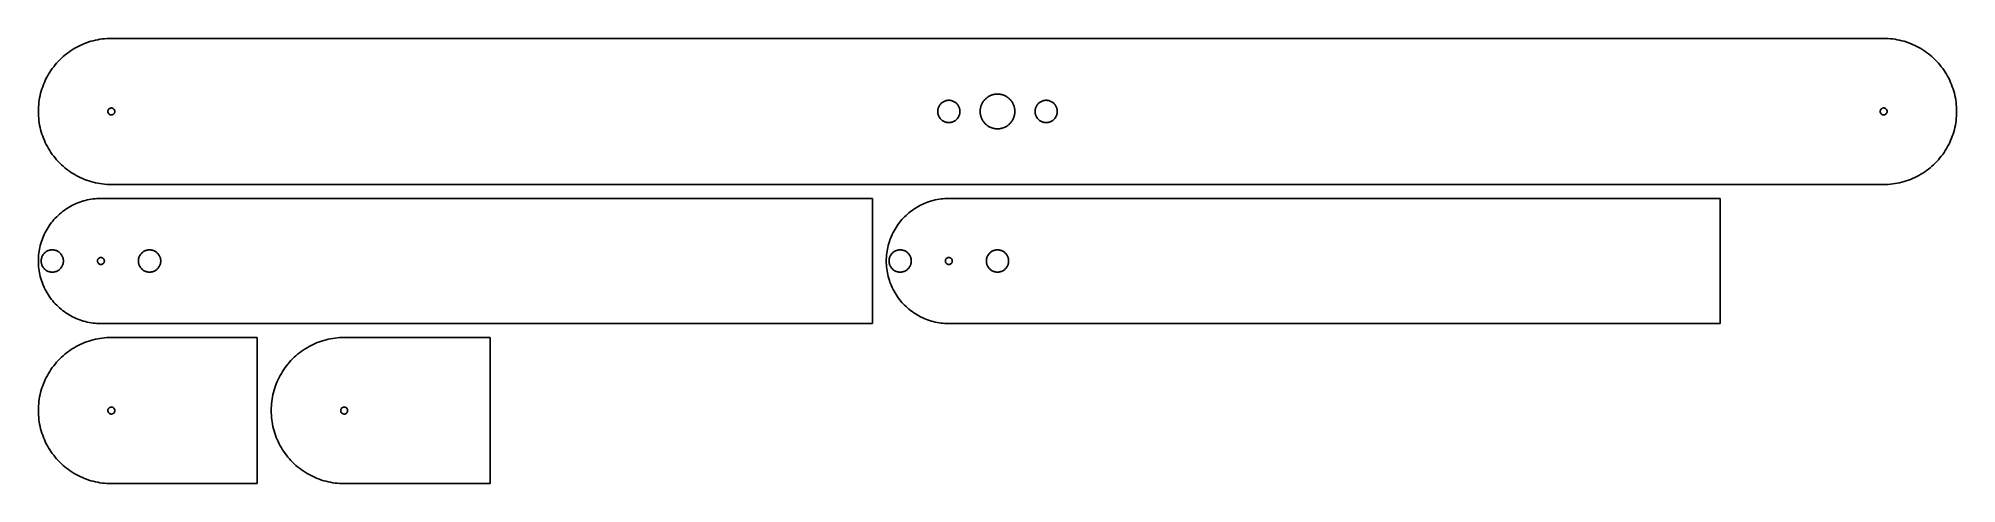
# Model space of a CAD drawing. Header units: metres. Extents: x 0 to 276, y 0 to 64.
import ezdxf

# ---------------------------------------------------------------- set-up
doc = ezdxf.new("R2010")
doc.units = ezdxf.units.M

msp = doc.modelspace()

# ---------------------------------------------------------------- linework, layer by layer
for p, q in [((7.25531, 63.4861), (6.94324, 63.3792)), ((7.57059, 63.5831), (7.25531, 63.4861)), ((7.88875, 63.6701), (7.57059, 63.5831)), ((8.20949, 63.7471), (7.88875, 63.6701)), ((8.53249, 63.814), (8.20949, 63.7471)), ((8.85744, 63.8707), (8.53249, 63.814)), ((9.18399, 63.9172), (8.85744, 63.8707)), ((9.51186, 63.9534), (9.18399, 63.9172)), ((9.8407, 63.9793), (9.51186, 63.9534)), ((10.1702, 63.9948), (9.8407, 63.9793)), ((10.5, 64), (10.1702, 63.9948)), ((265.5, 64), (10.5, 64)), ((265.83, 63.9948), (265.5, 64)), ((266.159, 63.9793), (265.83, 63.9948)), ((266.488, 63.9534), (266.159, 63.9793)), ((266.816, 63.9172), (266.488, 63.9534)), ((267.143, 63.8707), (266.816, 63.9172)), ((267.467, 63.814), (267.143, 63.8707)), ((267.79, 63.7471), (267.467, 63.814)), ((268.111, 63.6701), (267.79, 63.7471)), ((268.429, 63.5831), (268.111, 63.6701)), ((268.745, 63.4861), (268.429, 63.5831)), ((269.057, 63.3792), (268.745, 63.4861)), ((3.07538, 60.9246), (2.84583, 60.6877)), ((3.31224, 61.1542), (3.07538, 60.9246)), ((3.55621, 61.3762), (3.31224, 61.1542)), ((3.80704, 61.5904), (3.55621, 61.3762)), ((4.06447, 61.7966), (3.80704, 61.5904)), ((4.32825, 61.9947), (4.06447, 61.7966)), ((4.59811, 62.1843), (4.32825, 61.9947)), ((4.87381, 62.3654), (4.59811, 62.1843)), ((5.15506, 62.5378), (4.87381, 62.3654)), ((5.44157, 62.7012), (5.15506, 62.5378)), ((5.73309, 62.8556), (5.44157, 62.7012)), ((6.02931, 63.0007), (5.73309, 62.8556)), ((6.32994, 63.1364), (6.02931, 63.0007)), ((6.63469, 63.2626), (6.32994, 63.1364)), ((6.94324, 63.3792), (6.63469, 63.2626)), ((269.365, 63.2626), (269.057, 63.3792)), ((269.67, 63.1364), (269.365, 63.2626)), ((269.971, 63.0007), (269.67, 63.1364)), ((270.267, 62.8556), (269.971, 63.0007)), ((270.558, 62.7012), (270.267, 62.8556)), ((270.845, 62.5378), (270.558, 62.7012)), ((271.126, 62.3654), (270.845, 62.5378)), ((271.402, 62.1843), (271.126, 62.3654)), ((271.672, 61.9947), (271.402, 62.1843)), ((271.936, 61.7966), (271.672, 61.9947)), ((272.193, 61.5904), (271.936, 61.7966)), ((272.444, 61.3762), (272.193, 61.5904)), ((272.688, 61.1542), (272.444, 61.3762)), ((272.925, 60.9246), (272.688, 61.1542)), ((273.154, 60.6877), (272.925, 60.9246)), ((0.999313, 57.9707), (0.863571, 57.67)), ((1.14442, 58.2669), (0.999313, 57.9707)), ((1.29877, 58.5584), (1.14442, 58.2669)), ((1.4622, 58.8449), (1.29877, 58.5584)), ((1.63455, 59.1262), (1.4622, 58.8449)), ((1.81564, 59.4019), (1.63455, 59.1262)), ((2.00531, 59.6717), (1.81564, 59.4019)), ((2.20337, 59.9355), (2.00531, 59.6717)), ((2.40961, 60.1929), (2.20337, 59.9355)), ((2.62383, 60.4438), (2.40961, 60.1929)), ((2.84583, 60.6877), (2.62383, 60.4438)), ((273.376, 60.4438), (273.154, 60.6877)), ((273.59, 60.1929), (273.376, 60.4438)), ((273.797, 59.9355), (273.59, 60.1929)), ((273.995, 59.6717), (273.797, 59.9355)), ((274.184, 59.4019), (273.995, 59.6717)), ((274.365, 59.1262), (274.184, 59.4019)), ((274.538, 58.8449), (274.365, 59.1262)), ((274.701, 58.5584), (274.538, 58.8449)), ((274.856, 58.2669), (274.701, 58.5584)), ((275.001, 57.9707), (274.856, 58.2669)), ((275.136, 57.67), (275.001, 57.9707)), ((0.185974, 55.4675), (0.129257, 55.1425)), ((0.252869, 55.7905), (0.185974, 55.4675)), ((0.329865, 56.1112), (0.252869, 55.7905)), ((0.416916, 56.4294), (0.329865, 56.1112)), ((0.513901, 56.7447), (0.416916, 56.4294)), ((0.620743, 57.0567), (0.513901, 56.7447)), ((0.737335, 57.3653), (0.620743, 57.0567)), ((0.863571, 57.67), (0.737335, 57.3653)), ((136.125, 55.1533), (136.178, 55.2114)), ((136.178, 55.2114), (136.232, 55.2678)), ((136.232, 55.2678), (136.289, 55.3224)), ((136.289, 55.3224), (136.347, 55.3753)), ((136.347, 55.3753), (136.406, 55.4263)), ((136.406, 55.4263), (136.468, 55.4754)), ((136.468, 55.4754), (136.531, 55.5225)), ((136.531, 55.5225), (136.595, 55.5677)), ((136.595, 55.5677), (136.66, 55.6108)), ((136.66, 55.6108), (136.727, 55.6518)), ((136.727, 55.6518), (136.796, 55.6908)), ((136.796, 55.6908), (136.865, 55.7275)), ((136.865, 55.7275), (136.936, 55.7621)), ((136.936, 55.7621), (137.007, 55.7944)), ((137.007, 55.7944), (137.08, 55.8244)), ((137.08, 55.8244), (137.153, 55.8522)), ((137.153, 55.8522), (137.227, 55.8776)), ((137.227, 55.8776), (137.303, 55.9007)), ((137.303, 55.9007), (137.378, 55.9214)), ((137.378, 55.9214), (137.455, 55.9398)), ((137.455, 55.9398), (137.532, 55.9557)), ((137.532, 55.9557), (137.609, 55.9692)), ((137.609, 55.9692), (137.687, 55.9803)), ((137.687, 55.9803), (137.765, 55.9889)), ((137.765, 55.9889), (137.843, 55.9951)), ((137.843, 55.9951), (137.921, 55.9988)), ((137.921, 55.9988), (138, 56)), ((138, 56), (138.079, 55.9988)), ((138.079, 55.9988), (138.157, 55.9951)), ((138.157, 55.9951), (138.235, 55.9889)), ((138.235, 55.9889), (138.313, 55.9803)), ((138.313, 55.9803), (138.391, 55.9692)), ((138.391, 55.9692), (138.468, 55.9557)), ((138.468, 55.9557), (138.545, 55.9398)), ((138.545, 55.9398), (138.622, 55.9214)), ((138.622, 55.9214), (138.697, 55.9007)), ((138.697, 55.9007), (138.773, 55.8776)), ((138.773, 55.8776), (138.847, 55.8522)), ((138.847, 55.8522), (138.92, 55.8244)), ((138.92, 55.8244), (138.993, 55.7944)), ((138.993, 55.7944), (139.064, 55.7621)), ((139.064, 55.7621), (139.135, 55.7275)), ((139.135, 55.7275), (139.204, 55.6908)), ((139.204, 55.6908), (139.273, 55.6518)), ((139.273, 55.6518), (139.34, 55.6108)), ((139.34, 55.6108), (139.405, 55.5677)), ((139.405, 55.5677), (139.469, 55.5225)), ((139.469, 55.5225), (139.532, 55.4754)), ((139.532, 55.4754), (139.594, 55.4263)), ((139.594, 55.4263), (139.653, 55.3753)), ((139.653, 55.3753), (139.711, 55.3224)), ((139.711, 55.3224), (139.768, 55.2678)), ((139.768, 55.2678), (139.822, 55.2114)), ((139.822, 55.2114), (139.875, 55.1533)), ((275.263, 57.3653), (275.136, 57.67)), ((275.379, 57.0567), (275.263, 57.3653)), ((275.486, 56.7447), (275.379, 57.0567)), ((275.583, 56.4294), (275.486, 56.7447)), ((275.67, 56.1112), (275.583, 56.4294)), ((275.747, 55.7905), (275.67, 56.1112)), ((275.814, 55.4675), (275.747, 55.7905)), ((275.871, 55.1425), (275.814, 55.4675)), ((0.005173, 53.8298), (0, 53.5)), ((0, 53.5), (0.005173, 53.1702)), ((0.020706, 54.1593), (0.005173, 53.8298)), ((0.005173, 53.1702), (0.020706, 52.8407)), ((0.046585, 54.4881), (0.020706, 54.1593)), ((0.020706, 52.8407), (0.046585, 52.5119)), ((0.082794, 54.816), (0.046585, 54.4881)), ((0.046585, 52.5119), (0.082794, 52.184)), ((0.129257, 55.1425), (0.082794, 54.816)), ((10.001, 53.5314), (10.012, 53.6091)), ((10.0022, 53.4529), (10.001, 53.5314)), ((10.0157, 53.3756), (10.0022, 53.4529)), ((10.012, 53.6091), (10.0351, 53.6841)), ((10.0411, 53.3014), (10.0157, 53.3756)), ((10.0351, 53.6841), (10.0696, 53.7545)), ((10.0778, 53.2321), (10.0411, 53.3014)), ((10.0696, 53.7545), (10.1147, 53.8187)), ((10.1249, 53.1693), (10.0778, 53.2321)), ((10.1147, 53.8187), (10.1693, 53.875)), ((10.1813, 53.1147), (10.1249, 53.1693)), ((10.1693, 53.875), (10.2321, 53.9221)), ((10.2455, 53.0696), (10.1813, 53.1147)), ((10.2321, 53.9221), (10.3014, 53.9589)), ((10.3159, 53.0351), (10.2455, 53.0696)), ((10.3014, 53.9589), (10.3756, 53.9843)), ((10.3909, 53.012), (10.3159, 53.0351)), ((10.3756, 53.9843), (10.4529, 53.9978)), ((10.4686, 53.001), (10.3909, 53.012)), ((10.4529, 53.9978), (10.5314, 53.999)), ((10.547, 53.0022), (10.4686, 53.001)), ((10.5314, 53.999), (10.6091, 53.9879)), ((10.6243, 53.0157), (10.547, 53.0022)), ((10.6091, 53.9879), (10.6841, 53.9649)), ((10.6986, 53.0411), (10.6243, 53.0157)), ((10.6841, 53.9649), (10.7545, 53.9304)), ((10.7679, 53.0778), (10.6986, 53.0411)), ((10.7545, 53.9304), (10.8187, 53.8853)), ((10.8306, 53.1249), (10.7679, 53.0778)), ((10.8187, 53.8853), (10.875, 53.8306)), ((10.8853, 53.1813), (10.8306, 53.1249)), ((10.875, 53.8306), (10.9221, 53.7679)), ((10.9304, 53.2455), (10.8853, 53.1813)), ((10.9221, 53.7679), (10.9589, 53.6986)), ((10.9649, 53.3159), (10.9304, 53.2455)), ((10.9589, 53.6986), (10.9843, 53.6243)), ((10.9879, 53.3909), (10.9649, 53.3159)), ((10.9843, 53.6243), (10.9978, 53.547)), ((10.999, 53.4686), (10.9879, 53.3909)), ((10.9978, 53.547), (10.999, 53.4686)), ((129.4, 53.5), (129.403, 53.6005)), ((129.403, 53.3995), (129.4, 53.5)), ((129.403, 53.6005), (129.413, 53.7005)), ((129.413, 53.2995), (129.403, 53.3995)), ((129.413, 53.7005), (129.428, 53.7998)), ((129.428, 53.2002), (129.413, 53.2995)), ((129.428, 53.7998), (129.45, 53.8979)), ((129.45, 53.1021), (129.428, 53.2002)), ((129.45, 53.8979), (129.478, 53.9944)), ((129.478, 53.0056), (129.45, 53.1021)), ((129.478, 53.9944), (129.512, 54.089)), ((129.512, 52.911), (129.478, 53.0056)), ((129.512, 54.089), (129.552, 54.1812)), ((129.552, 52.8188), (129.512, 52.911)), ((129.552, 54.1812), (129.598, 54.2708)), ((129.598, 52.7292), (129.552, 52.8188)), ((129.598, 54.2708), (129.649, 54.3573)), ((129.649, 52.6427), (129.598, 52.7292)), ((129.649, 54.3573), (129.706, 54.4404)), ((129.706, 52.5596), (129.649, 52.6427)), ((129.706, 54.4404), (129.767, 54.5199)), ((129.767, 52.4801), (129.706, 52.5596)), ((129.767, 54.5199), (129.834, 54.5953)), ((129.834, 52.4047), (129.767, 52.4801)), ((129.834, 54.5953), (129.905, 54.6663)), ((129.905, 54.6663), (129.98, 54.7328)), ((129.98, 54.7328), (130.06, 54.7944)), ((130.06, 54.7944), (130.143, 54.8509)), ((130.143, 54.8509), (130.229, 54.9021)), ((130.229, 54.9021), (130.319, 54.9477)), ((130.319, 54.9477), (130.411, 54.9876)), ((130.411, 54.9876), (130.506, 55.0217)), ((130.506, 55.0217), (130.602, 55.0497)), ((130.602, 55.0497), (130.7, 55.0717)), ((130.7, 55.0717), (130.799, 55.0874)), ((130.799, 55.0874), (130.9, 55.0968)), ((130.9, 55.0968), (131, 55.1)), ((131, 55.1), (131.1, 55.0968)), ((131.1, 55.0968), (131.201, 55.0874)), ((131.201, 55.0874), (131.3, 55.0717)), ((131.3, 55.0717), (131.398, 55.0497)), ((131.398, 55.0497), (131.494, 55.0217)), ((131.494, 55.0217), (131.589, 54.9876)), ((131.589, 54.9876), (131.681, 54.9477)), ((131.681, 54.9477), (131.771, 54.9021)), ((131.771, 54.9021), (131.857, 54.8509)), ((131.857, 54.8509), (131.94, 54.7944)), ((131.94, 54.7944), (132.02, 54.7328)), ((132.02, 54.7328), (132.095, 54.6663)), ((132.095, 54.6663), (132.166, 54.5953)), ((132.166, 54.5953), (132.233, 54.5199)), ((132.233, 52.4801), (132.166, 52.4047)), ((132.233, 54.5199), (132.294, 54.4404)), ((132.294, 52.5596), (132.233, 52.4801)), ((132.294, 54.4404), (132.351, 54.3573)), ((132.351, 52.6427), (132.294, 52.5596)), ((132.351, 54.3573), (132.402, 54.2708)), ((132.402, 52.7292), (132.351, 52.6427)), ((132.402, 54.2708), (132.448, 54.1812)), ((132.448, 52.8188), (132.402, 52.7292)), ((132.448, 54.1812), (132.488, 54.089)), ((132.488, 52.911), (132.448, 52.8188)), ((132.488, 54.089), (132.522, 53.9944)), ((132.522, 53.0056), (132.488, 52.911)), ((132.522, 53.9944), (132.55, 53.8979)), ((132.55, 53.1021), (132.522, 53.0056)), ((132.55, 53.8979), (132.572, 53.7998)), ((132.572, 53.2002), (132.55, 53.1021)), ((132.572, 53.7998), (132.587, 53.7005)), ((132.587, 53.2995), (132.572, 53.2002)), ((132.587, 53.7005), (132.597, 53.6005)), ((132.597, 53.3995), (132.587, 53.2995)), ((132.597, 53.6005), (132.6, 53.5)), ((132.6, 53.5), (132.597, 53.3995)), ((135.5, 53.5), (135.501, 53.5785)), ((135.501, 53.4215), (135.5, 53.5)), ((135.501, 53.5785), (135.505, 53.657)), ((135.505, 53.343), (135.501, 53.4215)), ((135.505, 53.657), (135.511, 53.7353)), ((135.511, 53.2647), (135.505, 53.343)), ((135.511, 53.7353), (135.52, 53.8133)), ((135.52, 53.1867), (135.511, 53.2647)), ((135.52, 53.8133), (135.531, 53.8911)), ((135.531, 53.1089), (135.52, 53.1867)), ((135.531, 53.8911), (135.544, 53.9684)), ((135.544, 53.0316), (135.531, 53.1089)), ((135.544, 53.9684), (135.56, 54.0453)), ((135.56, 52.9547), (135.544, 53.0316)), ((135.56, 54.0453), (135.579, 54.1217)), ((135.579, 52.8783), (135.56, 52.9547)), ((135.579, 54.1217), (135.599, 54.1975)), ((135.599, 52.8025), (135.579, 52.8783)), ((135.599, 54.1975), (135.622, 54.2725)), ((135.622, 52.7275), (135.599, 52.8025)), ((135.622, 54.2725), (135.648, 54.3468)), ((135.648, 52.6532), (135.622, 52.7275)), ((135.648, 54.3468), (135.676, 54.4203)), ((135.676, 52.5797), (135.648, 52.6532)), ((135.676, 54.4203), (135.706, 54.4929)), ((135.706, 52.5071), (135.676, 52.5797)), ((135.706, 54.4929), (135.738, 54.5644)), ((135.738, 52.4356), (135.706, 52.5071)), ((135.738, 54.5644), (135.772, 54.635)), ((135.772, 54.635), (135.809, 54.7044)), ((135.809, 54.7044), (135.848, 54.7726)), ((135.848, 54.7726), (135.889, 54.8396)), ((135.889, 54.8396), (135.932, 54.9052)), ((135.932, 54.9052), (135.977, 54.9695)), ((135.977, 54.9695), (136.025, 55.0323)), ((136.025, 55.0323), (136.074, 55.0936)), ((136.074, 55.0936), (136.125, 55.1533)), ((139.875, 55.1533), (139.926, 55.0936)), ((139.926, 55.0936), (139.975, 55.0323)), ((139.975, 55.0323), (140.023, 54.9695)), ((140.023, 54.9695), (140.068, 54.9052)), ((140.068, 54.9052), (140.111, 54.8396)), ((140.111, 54.8396), (140.152, 54.7726)), ((140.152, 54.7726), (140.191, 54.7044)), ((140.191, 54.7044), (140.228, 54.635)), ((140.228, 54.635), (140.262, 54.5644)), ((140.262, 54.5644), (140.294, 54.4929)), ((140.294, 52.5071), (140.262, 52.4356)), ((140.294, 54.4929), (140.324, 54.4203)), ((140.324, 52.5797), (140.294, 52.5071)), ((140.324, 54.4203), (140.352, 54.3468)), ((140.352, 52.6532), (140.324, 52.5797)), ((140.352, 54.3468), (140.378, 54.2725)), ((140.378, 52.7275), (140.352, 52.6532)), ((140.378, 54.2725), (140.401, 54.1975)), ((140.401, 52.8025), (140.378, 52.7275)), ((140.401, 54.1975), (140.421, 54.1217)), ((140.421, 52.8783), (140.401, 52.8025)), ((140.421, 54.1217), (140.44, 54.0453)), ((140.44, 52.9547), (140.421, 52.8783)), ((140.44, 54.0453), (140.456, 53.9684)), ((140.456, 53.0316), (140.44, 52.9547)), ((140.456, 53.9684), (140.469, 53.8911)), ((140.469, 53.1089), (140.456, 53.0316)), ((140.469, 53.8911), (140.48, 53.8133)), ((140.48, 53.1867), (140.469, 53.1089)), ((140.48, 53.8133), (140.489, 53.7353)), ((140.489, 53.2647), (140.48, 53.1867)), ((140.489, 53.7353), (140.495, 53.657)), ((140.495, 53.343), (140.489, 53.2647)), ((140.495, 53.657), (140.499, 53.5785)), ((140.499, 53.4215), (140.495, 53.343)), ((140.499, 53.5785), (140.5, 53.5)), ((140.5, 53.5), (140.499, 53.4215)), ((143.4, 53.5), (143.403, 53.6005)), ((143.403, 53.3995), (143.4, 53.5)), ((143.403, 53.6005), (143.413, 53.7005)), ((143.413, 53.2995), (143.403, 53.3995)), ((143.413, 53.7005), (143.428, 53.7998)), ((143.428, 53.2002), (143.413, 53.2995)), ((143.428, 53.7998), (143.45, 53.8979)), ((143.45, 53.1021), (143.428, 53.2002)), ((143.45, 53.8979), (143.478, 53.9944)), ((143.478, 53.0056), (143.45, 53.1021)), ((143.478, 53.9944), (143.512, 54.089)), ((143.512, 52.911), (143.478, 53.0056)), ((143.512, 54.089), (143.552, 54.1812)), ((143.552, 52.8188), (143.512, 52.911)), ((143.552, 54.1812), (143.598, 54.2708)), ((143.598, 52.7292), (143.552, 52.8188)), ((143.598, 54.2708), (143.649, 54.3573)), ((143.649, 52.6427), (143.598, 52.7292)), ((143.649, 54.3573), (143.706, 54.4404)), ((143.706, 52.5596), (143.649, 52.6427)), ((143.706, 54.4404), (143.767, 54.5199)), ((143.767, 52.4801), (143.706, 52.5596)), ((143.767, 54.5199), (143.834, 54.5953)), ((143.834, 52.4047), (143.767, 52.4801)), ((143.834, 54.5953), (143.905, 54.6663)), ((143.905, 54.6663), (143.98, 54.7328)), ((143.98, 54.7328), (144.06, 54.7944)), ((144.06, 54.7944), (144.143, 54.8509)), ((144.143, 54.8509), (144.229, 54.9021)), ((144.229, 54.9021), (144.319, 54.9477)), ((144.319, 54.9477), (144.411, 54.9876)), ((144.411, 54.9876), (144.506, 55.0217)), ((144.506, 55.0217), (144.602, 55.0497)), ((144.602, 55.0497), (144.7, 55.0717)), ((144.7, 55.0717), (144.799, 55.0874)), ((144.799, 55.0874), (144.9, 55.0968)), ((144.9, 55.0968), (145, 55.1)), ((145, 55.1), (145.1, 55.0968)), ((145.1, 55.0968), (145.201, 55.0874)), ((145.201, 55.0874), (145.3, 55.0717)), ((145.3, 55.0717), (145.398, 55.0497)), ((145.398, 55.0497), (145.494, 55.0217)), ((145.494, 55.0217), (145.589, 54.9876)), ((145.589, 54.9876), (145.681, 54.9477)), ((145.681, 54.9477), (145.771, 54.9021)), ((145.771, 54.9021), (145.857, 54.8509)), ((145.857, 54.8509), (145.94, 54.7944)), ((145.94, 54.7944), (146.02, 54.7328)), ((146.02, 54.7328), (146.095, 54.6663)), ((146.095, 54.6663), (146.166, 54.5953)), ((146.166, 54.5953), (146.233, 54.5199)), ((146.233, 52.4801), (146.166, 52.4047)), ((146.233, 54.5199), (146.294, 54.4404)), ((146.294, 52.5596), (146.233, 52.4801)), ((146.294, 54.4404), (146.351, 54.3573)), ((146.351, 52.6427), (146.294, 52.5596)), ((146.351, 54.3573), (146.402, 54.2708)), ((146.402, 52.7292), (146.351, 52.6427)), ((146.402, 54.2708), (146.448, 54.1812)), ((146.448, 52.8188), (146.402, 52.7292)), ((146.448, 54.1812), (146.488, 54.089)), ((146.488, 52.911), (146.448, 52.8188)), ((146.488, 54.089), (146.522, 53.9944)), ((146.522, 53.0056), (146.488, 52.911)), ((146.522, 53.9944), (146.55, 53.8979)), ((146.55, 53.1021), (146.522, 53.0056)), ((146.55, 53.8979), (146.572, 53.7998)), ((146.572, 53.2002), (146.55, 53.1021)), ((146.572, 53.7998), (146.587, 53.7005)), ((146.587, 53.2995), (146.572, 53.2002)), ((146.587, 53.7005), (146.597, 53.6005)), ((146.597, 53.3995), (146.587, 53.2995)), ((146.597, 53.6005), (146.6, 53.5)), ((146.6, 53.5), (146.597, 53.3995)), ((265.001, 53.5314), (265.012, 53.6091)), ((265.002, 53.4529), (265.001, 53.5314)), ((265.016, 53.3756), (265.002, 53.4529)), ((265.012, 53.6091), (265.035, 53.6841)), ((265.041, 53.3014), (265.016, 53.3756)), ((265.035, 53.6841), (265.07, 53.7545)), ((265.078, 53.2321), (265.041, 53.3014)), ((265.07, 53.7545), (265.115, 53.8187)), ((265.125, 53.1693), (265.078, 53.2321)), ((265.115, 53.8187), (265.169, 53.875)), ((265.181, 53.1147), (265.125, 53.1693)), ((265.169, 53.875), (265.232, 53.9221)), ((265.245, 53.0696), (265.181, 53.1147)), ((265.232, 53.9221), (265.301, 53.9589)), ((265.316, 53.0351), (265.245, 53.0696)), ((265.301, 53.9589), (265.376, 53.9843)), ((265.391, 53.012), (265.316, 53.0351)), ((265.376, 53.9843), (265.453, 53.9978)), ((265.469, 53.001), (265.391, 53.012)), ((265.453, 53.9978), (265.531, 53.999)), ((265.547, 53.0022), (265.469, 53.001)), ((265.531, 53.999), (265.609, 53.9879)), ((265.624, 53.0157), (265.547, 53.0022)), ((265.609, 53.9879), (265.684, 53.9649)), ((265.699, 53.0411), (265.624, 53.0157)), ((265.684, 53.9649), (265.755, 53.9304)), ((265.768, 53.0778), (265.699, 53.0411)), ((265.755, 53.9304), (265.819, 53.8853)), ((265.831, 53.1249), (265.768, 53.0778)), ((265.819, 53.8853), (265.875, 53.8306)), ((265.885, 53.1813), (265.831, 53.1249)), ((265.875, 53.8306), (265.922, 53.7679)), ((265.93, 53.2455), (265.885, 53.1813)), ((265.922, 53.7679), (265.959, 53.6986)), ((265.965, 53.3159), (265.93, 53.2455)), ((265.959, 53.6986), (265.984, 53.6243)), ((265.988, 53.3909), (265.965, 53.3159)), ((265.984, 53.6243), (265.998, 53.547)), ((265.999, 53.4686), (265.988, 53.3909)), ((265.998, 53.547), (265.999, 53.4686)), ((275.917, 54.816), (275.871, 55.1425)), ((275.953, 54.4881), (275.917, 54.816)), ((275.917, 52.184), (275.953, 52.5119)), ((275.979, 54.1593), (275.953, 54.4881)), ((275.953, 52.5119), (275.979, 52.8407)), ((275.995, 53.8298), (275.979, 54.1593)), ((275.979, 52.8407), (275.995, 53.1702)), ((276, 53.5), (275.995, 53.8298)), ((275.995, 53.1702), (276, 53.5)), ((0.082794, 52.184), (0.129257, 51.8574)), ((0.129257, 51.8574), (0.185974, 51.5325)), ((0.185974, 51.5325), (0.252869, 51.2095)), ((0.252869, 51.2095), (0.329865, 50.8887)), ((0.329865, 50.8887), (0.416916, 50.5706)), ((0.416916, 50.5706), (0.513901, 50.2553)), ((0.513901, 50.2553), (0.620743, 49.9432)), ((0.620743, 49.9432), (0.737335, 49.6347)), ((129.905, 52.3337), (129.834, 52.4047)), ((129.98, 52.2672), (129.905, 52.3337)), ((130.06, 52.2056), (129.98, 52.2672)), ((130.143, 52.1491), (130.06, 52.2056)), ((130.229, 52.0979), (130.143, 52.1491)), ((130.319, 52.0523), (130.229, 52.0979)), ((130.411, 52.0124), (130.319, 52.0523)), ((130.506, 51.9783), (130.411, 52.0124)), ((130.602, 51.9503), (130.506, 51.9783)), ((130.7, 51.9283), (130.602, 51.9503)), ((130.799, 51.9126), (130.7, 51.9283)), ((130.9, 51.9032), (130.799, 51.9126)), ((131, 51.9), (130.9, 51.9032)), ((131.1, 51.9032), (131, 51.9)), ((131.201, 51.9126), (131.1, 51.9032)), ((131.3, 51.9283), (131.201, 51.9126)), ((131.398, 51.9503), (131.3, 51.9283)), ((131.494, 51.9783), (131.398, 51.9503)), ((131.589, 52.0124), (131.494, 51.9783)), ((131.681, 52.0523), (131.589, 52.0124)), ((131.771, 52.0979), (131.681, 52.0523)), ((131.857, 52.1491), (131.771, 52.0979)), ((131.94, 52.2056), (131.857, 52.1491)), ((132.02, 52.2672), (131.94, 52.2056)), ((132.095, 52.3337), (132.02, 52.2672)), ((132.166, 52.4047), (132.095, 52.3337)), ((135.772, 52.365), (135.738, 52.4356)), ((135.809, 52.2956), (135.772, 52.365)), ((135.848, 52.2274), (135.809, 52.2956)), ((135.889, 52.1604), (135.848, 52.2274)), ((135.932, 52.0948), (135.889, 52.1604)), ((135.977, 52.0305), (135.932, 52.0948)), ((136.025, 51.9677), (135.977, 52.0305)), ((136.074, 51.9064), (136.025, 51.9677)), ((136.125, 51.8467), (136.074, 51.9064)), ((136.178, 51.7886), (136.125, 51.8467)), ((136.232, 51.7322), (136.178, 51.7886)), ((136.289, 51.6776), (136.232, 51.7322)), ((136.347, 51.6247), (136.289, 51.6776)), ((136.406, 51.5737), (136.347, 51.6247)), ((136.468, 51.5246), (136.406, 51.5737)), ((136.531, 51.4775), (136.468, 51.5246)), ((136.595, 51.4323), (136.531, 51.4775)), ((136.66, 51.3892), (136.595, 51.4323)), ((136.727, 51.3482), (136.66, 51.3892)), ((136.796, 51.3092), (136.727, 51.3482)), ((136.865, 51.2725), (136.796, 51.3092)), ((136.936, 51.2379), (136.865, 51.2725)), ((137.007, 51.2056), (136.936, 51.2379)), ((137.08, 51.1756), (137.007, 51.2056)), ((137.153, 51.1478), (137.08, 51.1756)), ((137.227, 51.1224), (137.153, 51.1478)), ((137.303, 51.0993), (137.227, 51.1224)), ((137.378, 51.0786), (137.303, 51.0993)), ((137.455, 51.0602), (137.378, 51.0786)), ((137.532, 51.0443), (137.455, 51.0602)), ((137.609, 51.0308), (137.532, 51.0443)), ((137.687, 51.0197), (137.609, 51.0308)), ((137.765, 51.0111), (137.687, 51.0197)), ((137.843, 51.0049), (137.765, 51.0111)), ((137.921, 51.0012), (137.843, 51.0049)), ((138, 51), (137.921, 51.0012)), ((138.079, 51.0012), (138, 51)), ((138.157, 51.0049), (138.079, 51.0012)), ((138.235, 51.0111), (138.157, 51.0049)), ((138.313, 51.0197), (138.235, 51.0111)), ((138.391, 51.0308), (138.313, 51.0197)), ((138.468, 51.0443), (138.391, 51.0308)), ((138.545, 51.0602), (138.468, 51.0443)), ((138.622, 51.0786), (138.545, 51.0602)), ((138.697, 51.0993), (138.622, 51.0786)), ((138.773, 51.1224), (138.697, 51.0993)), ((138.847, 51.1478), (138.773, 51.1224)), ((138.92, 51.1756), (138.847, 51.1478)), ((138.993, 51.2056), (138.92, 51.1756)), ((139.064, 51.2379), (138.993, 51.2056)), ((139.135, 51.2725), (139.064, 51.2379)), ((139.204, 51.3092), (139.135, 51.2725)), ((139.273, 51.3482), (139.204, 51.3092)), ((139.34, 51.3892), (139.273, 51.3482)), ((139.405, 51.4323), (139.34, 51.3892)), ((139.469, 51.4775), (139.405, 51.4323)), ((139.532, 51.5246), (139.469, 51.4775)), ((139.594, 51.5737), (139.532, 51.5246)), ((139.653, 51.6247), (139.594, 51.5737)), ((139.711, 51.6776), (139.653, 51.6247)), ((139.768, 51.7322), (139.711, 51.6776)), ((139.822, 51.7886), (139.768, 51.7322)), ((139.875, 51.8467), (139.822, 51.7886)), ((139.926, 51.9064), (139.875, 51.8467)), ((139.975, 51.9677), (139.926, 51.9064)), ((140.023, 52.0305), (139.975, 51.9677)), ((140.068, 52.0948), (140.023, 52.0305)), ((140.111, 52.1604), (140.068, 52.0948)), ((140.152, 52.2274), (140.111, 52.1604)), ((140.191, 52.2956), (140.152, 52.2274)), ((140.228, 52.365), (140.191, 52.2956)), ((140.262, 52.4356), (140.228, 52.365)), ((143.905, 52.3337), (143.834, 52.4047)), ((143.98, 52.2672), (143.905, 52.3337)), ((144.06, 52.2056), (143.98, 52.2672)), ((144.143, 52.1491), (144.06, 52.2056)), ((144.229, 52.0979), (144.143, 52.1491)), ((144.319, 52.0523), (144.229, 52.0979)), ((144.411, 52.0124), (144.319, 52.0523)), ((144.506, 51.9783), (144.411, 52.0124)), ((144.602, 51.9503), (144.506, 51.9783)), ((144.7, 51.9283), (144.602, 51.9503)), ((144.799, 51.9126), (144.7, 51.9283)), ((144.9, 51.9032), (144.799, 51.9126)), ((145, 51.9), (144.9, 51.9032)), ((145.1, 51.9032), (145, 51.9)), ((145.201, 51.9126), (145.1, 51.9032)), ((145.3, 51.9283), (145.201, 51.9126)), ((145.398, 51.9503), (145.3, 51.9283)), ((145.494, 51.9783), (145.398, 51.9503)), ((145.589, 52.0124), (145.494, 51.9783)), ((145.681, 52.0523), (145.589, 52.0124)), ((145.771, 52.0979), (145.681, 52.0523)), ((145.857, 52.1491), (145.771, 52.0979)), ((145.94, 52.2056), (145.857, 52.1491)), ((146.02, 52.2672), (145.94, 52.2056)), ((146.095, 52.3337), (146.02, 52.2672)), ((146.166, 52.4047), (146.095, 52.3337)), ((275.263, 49.6347), (275.379, 49.9432)), ((275.379, 49.9432), (275.486, 50.2553)), ((275.486, 50.2553), (275.583, 50.5706)), ((275.583, 50.5706), (275.67, 50.8887)), ((275.67, 50.8887), (275.747, 51.2095)), ((275.747, 51.2095), (275.814, 51.5325)), ((275.814, 51.5325), (275.871, 51.8574)), ((275.871, 51.8574), (275.917, 52.184)), ((0.737335, 49.6347), (0.863571, 49.3299)), ((0.863571, 49.3299), (0.999313, 49.0293)), ((0.999313, 49.0293), (1.14442, 48.7331)), ((1.14442, 48.7331), (1.29877, 48.4416)), ((1.29877, 48.4416), (1.4622, 48.1551)), ((1.4622, 48.1551), (1.63455, 47.8738)), ((1.63455, 47.8738), (1.81564, 47.5981)), ((1.81564, 47.5981), (2.00531, 47.3282)), ((2.00531, 47.3282), (2.20337, 47.0645)), ((2.20337, 47.0645), (2.40961, 46.807)), ((273.59, 46.807), (273.797, 47.0645)), ((273.797, 47.0645), (273.995, 47.3282)), ((273.995, 47.3282), (274.184, 47.5981)), ((274.184, 47.5981), (274.365, 47.8738)), ((274.365, 47.8738), (274.538, 48.1551)), ((274.538, 48.1551), (274.701, 48.4416)), ((274.701, 48.4416), (274.856, 48.7331)), ((274.856, 48.7331), (275.001, 49.0293)), ((275.001, 49.0293), (275.136, 49.3299)), ((275.136, 49.3299), (275.263, 49.6347)), ((2.40961, 46.807), (2.62383, 46.5562)), ((2.62383, 46.5562), (2.84583, 46.3122)), ((2.84583, 46.3122), (3.07538, 46.0754)), ((3.07538, 46.0754), (3.31224, 45.8458)), ((3.31224, 45.8458), (3.55621, 45.6238)), ((3.55621, 45.6238), (3.80704, 45.4096)), ((3.80704, 45.4096), (4.06447, 45.2034)), ((4.06447, 45.2034), (4.32825, 45.0053)), ((4.32825, 45.0053), (4.59811, 44.8156)), ((4.59811, 44.8156), (4.87381, 44.6346)), ((4.87381, 44.6346), (5.15506, 44.4622)), ((5.15506, 44.4622), (5.44157, 44.2988)), ((5.44157, 44.2988), (5.73309, 44.1444)), ((270.267, 44.1444), (270.558, 44.2988)), ((270.558, 44.2988), (270.845, 44.4622)), ((270.845, 44.4622), (271.126, 44.6346)), ((271.126, 44.6346), (271.402, 44.8156)), ((271.402, 44.8156), (271.672, 45.0053)), ((271.672, 45.0053), (271.936, 45.2034)), ((271.936, 45.2034), (272.193, 45.4096)), ((272.193, 45.4096), (272.444, 45.6238)), ((272.444, 45.6238), (272.688, 45.8458)), ((272.688, 45.8458), (272.925, 46.0754)), ((272.925, 46.0754), (273.154, 46.3122)), ((273.154, 46.3122), (273.376, 46.5562)), ((273.376, 46.5562), (273.59, 46.807)), ((5.73309, 44.1444), (6.02931, 43.9993)), ((6.02931, 43.9993), (6.32994, 43.8636)), ((6.32994, 43.8636), (6.63469, 43.7373)), ((6.63469, 43.7373), (6.94324, 43.6207)), ((6.94324, 43.6207), (7.25531, 43.5139)), ((7.25531, 43.5139), (7.57059, 43.4169)), ((7.57059, 43.4169), (7.88875, 43.3299)), ((7.88875, 43.3299), (8.20949, 43.2529)), ((8.20949, 43.2529), (8.53249, 43.186)), ((8.53249, 43.186), (8.85744, 43.1293)), ((8.85744, 43.1293), (9.18399, 43.0828)), ((9.18399, 43.0828), (9.51186, 43.0466)), ((9.51186, 43.0466), (9.8407, 43.0207)), ((9.8407, 43.0207), (10.1702, 43.0052)), ((10.1702, 43.0052), (10.5, 43)), ((10.5, 43), (265.5, 43)), ((265.5, 43), (265.83, 43.0052)), ((265.83, 43.0052), (266.159, 43.0207)), ((266.159, 43.0207), (266.488, 43.0466)), ((266.488, 43.0466), (266.816, 43.0828)), ((266.816, 43.0828), (267.143, 43.1293)), ((267.143, 43.1293), (267.467, 43.186)), ((267.467, 43.186), (267.79, 43.2529)), ((267.79, 43.2529), (268.111, 43.3299)), ((268.111, 43.3299), (268.429, 43.4169)), ((268.429, 43.4169), (268.745, 43.5139)), ((268.745, 43.5139), (269.057, 43.6207)), ((269.057, 43.6207), (269.365, 43.7373)), ((269.365, 43.7373), (269.67, 43.8636)), ((269.67, 43.8636), (269.971, 43.9993)), ((269.971, 43.9993), (270.267, 44.1444)), ((3.04819, 38.751), (2.83907, 38.5607)), ((3.26318, 38.9346), (3.04819, 38.751)), ((3.48383, 39.1114), (3.26318, 38.9346)), ((3.70993, 39.2811), (3.48383, 39.1114)), ((3.94124, 39.4437), (3.70993, 39.2811)), ((4.17755, 39.5989), (3.94124, 39.4437)), ((4.41862, 39.7467), (4.17755, 39.5989)), ((4.66422, 39.8867), (4.41862, 39.7467)), ((4.91408, 40.0191), (4.66422, 39.8867)), ((5.16798, 40.1434), (4.91408, 40.0191)), ((5.42566, 40.2598), (5.16798, 40.1434)), ((5.68687, 40.368), (5.42566, 40.2598)), ((5.95135, 40.4679), (5.68687, 40.368)), ((6.21884, 40.5595), (5.95135, 40.4679)), ((6.48907, 40.6426), (6.21884, 40.5595)), ((6.76178, 40.7172), (6.48907, 40.6426)), ((7.0367, 40.7832), (6.76178, 40.7172)), ((7.31357, 40.8406), (7.0367, 40.7832)), ((7.59209, 40.8892), (7.31357, 40.8406)), ((7.87199, 40.929), (7.59209, 40.8892)), ((8.15302, 40.9601), (7.87199, 40.929)), ((8.43488, 40.9822), (8.15302, 40.9601)), ((8.7173, 40.9955), (8.43488, 40.9822)), ((9, 41), (8.7173, 40.9955)), ((120, 41), (9, 41)), ((120, 23), (120, 41)), ((125.048, 38.751), (124.839, 38.5607)), ((125.263, 38.9346), (125.048, 38.751)), ((125.484, 39.1114), (125.263, 38.9346)), ((125.71, 39.2811), (125.484, 39.1114)), ((125.941, 39.4437), (125.71, 39.2811)), ((126.178, 39.5989), (125.941, 39.4437)), ((126.419, 39.7467), (126.178, 39.5989)), ((126.664, 39.8867), (126.419, 39.7467)), ((126.914, 40.0191), (126.664, 39.8867)), ((127.168, 40.1434), (126.914, 40.0191)), ((127.426, 40.2598), (127.168, 40.1434)), ((127.687, 40.368), (127.426, 40.2598)), ((127.951, 40.4679), (127.687, 40.368)), ((128.219, 40.5595), (127.951, 40.4679)), ((128.489, 40.6426), (128.219, 40.5595)), ((128.762, 40.7172), (128.489, 40.6426)), ((129.037, 40.7832), (128.762, 40.7172)), ((129.314, 40.8406), (129.037, 40.7832)), ((129.592, 40.8892), (129.314, 40.8406)), ((129.872, 40.929), (129.592, 40.8892)), ((130.153, 40.9601), (129.872, 40.929)), ((130.435, 40.9822), (130.153, 40.9601)), ((130.717, 40.9955), (130.435, 40.9822)), ((131, 41), (130.717, 40.9955)), ((242, 41), (131, 41)), ((242, 23), (242, 41)), ((0.980927, 36.0859), (0.856552, 35.832)), ((1.11324, 36.3358), (0.980927, 36.0859)), ((1.25331, 36.5814), (1.11324, 36.3358)), ((1.40105, 36.8224), (1.25331, 36.5814)), ((1.55627, 37.0587), (1.40105, 36.8224)), ((1.71884, 37.2901), (1.55627, 37.0587)), ((1.8886, 37.5162), (1.71884, 37.2901)), ((2.06537, 37.7368), (1.8886, 37.5162)), ((2.24899, 37.9518), (2.06537, 37.7368)), ((2.43927, 38.1609), (2.24899, 37.9518)), ((2.63603, 38.364), (2.43927, 38.1609)), ((2.83907, 38.5607), (2.63603, 38.364)), ((122.981, 36.0859), (122.857, 35.832)), ((123.113, 36.3358), (122.981, 36.0859)), ((123.253, 36.5814), (123.113, 36.3358)), ((123.401, 36.8224), (123.253, 36.5814)), ((123.556, 37.0587), (123.401, 36.8224)), ((123.719, 37.2901), (123.556, 37.0587)), ((123.889, 37.5162), (123.719, 37.2901)), ((124.065, 37.7368), (123.889, 37.5162)), ((124.249, 37.9518), (124.065, 37.7368)), ((124.439, 38.1609), (124.249, 37.9518)), ((124.636, 38.364), (124.439, 38.1609)), ((124.839, 38.5607), (124.636, 38.364)), ((0.070953, 33.128), (0.039932, 32.847)), ((0.110794, 33.4079), (0.070953, 33.128)), ((0.159409, 33.6864), (0.110794, 33.4079)), ((0.216736, 33.9633), (0.159409, 33.6864)), ((0.282745, 34.2382), (0.216736, 33.9633)), ((0.357346, 34.5109), (0.282745, 34.2382)), ((0.440491, 34.7811), (0.357346, 34.5109)), ((0.532059, 35.0486), (0.440491, 34.7811)), ((0.632004, 35.3131), (0.532059, 35.0486)), ((0.740204, 35.5743), (0.632004, 35.3131)), ((0.856552, 35.832), (0.740204, 35.5743)), ((0.833664, 33.0953), (0.904739, 33.1663)), ((0.904739, 33.1663), (0.980133, 33.2328)), ((0.980133, 33.2328), (1.05956, 33.2944)), ((1.05956, 33.2944), (1.14268, 33.3509)), ((1.14268, 33.3509), (1.2292, 33.4021)), ((1.2292, 33.4021), (1.31876, 33.4477)), ((1.31876, 33.4477), (1.41101, 33.4876)), ((1.41101, 33.4876), (1.50558, 33.5217)), ((1.50558, 33.5217), (1.6021, 33.5497)), ((1.6021, 33.5497), (1.7002, 33.5717)), ((1.7002, 33.5717), (1.79947, 33.5874)), ((1.79947, 33.5874), (1.89954, 33.5968)), ((1.89954, 33.5968), (2, 33.6)), ((2, 33.6), (2.10048, 33.5968)), ((2.10048, 33.5968), (2.20055, 33.5874)), ((2.20055, 33.5874), (2.29982, 33.5717)), ((2.29982, 33.5717), (2.39792, 33.5497)), ((2.39792, 33.5497), (2.49443, 33.5217)), ((2.49443, 33.5217), (2.589, 33.4876)), ((2.589, 33.4876), (2.68126, 33.4477)), ((2.68126, 33.4477), (2.77081, 33.4021)), ((2.77081, 33.4021), (2.85733, 33.3509)), ((2.85733, 33.3509), (2.94046, 33.2944)), ((2.94046, 33.2944), (3.01988, 33.2328)), ((3.01988, 33.2328), (3.09528, 33.1663)), ((3.09528, 33.1663), (3.16635, 33.0953)), ((14.8336, 33.0953), (14.9047, 33.1663)), ((14.9047, 33.1663), (14.9801, 33.2328)), ((14.9801, 33.2328), (15.0595, 33.2944)), ((15.0595, 33.2944), (15.1427, 33.3509)), ((15.1427, 33.3509), (15.2292, 33.4021)), ((15.2292, 33.4021), (15.3187, 33.4477)), ((15.3187, 33.4477), (15.411, 33.4876)), ((15.411, 33.4876), (15.5056, 33.5217)), ((15.5056, 33.5217), (15.6021, 33.5497)), ((15.6021, 33.5497), (15.7002, 33.5717)), ((15.7002, 33.5717), (15.7995, 33.5874)), ((15.7995, 33.5874), (15.8995, 33.5968)), ((15.8995, 33.5968), (16, 33.6)), ((16, 33.6), (16.1005, 33.5968)), ((16.1005, 33.5968), (16.2005, 33.5874)), ((16.2005, 33.5874), (16.2998, 33.5717)), ((16.2998, 33.5717), (16.3979, 33.5497)), ((16.3979, 33.5497), (16.4944, 33.5217)), ((16.4944, 33.5217), (16.589, 33.4876)), ((16.589, 33.4876), (16.6812, 33.4477)), ((16.6812, 33.4477), (16.7708, 33.4021)), ((16.7708, 33.4021), (16.8573, 33.3509)), ((16.8573, 33.3509), (16.9404, 33.2944)), ((16.9404, 33.2944), (17.0199, 33.2328)), ((17.0199, 33.2328), (17.0953, 33.1663)), ((17.0953, 33.1663), (17.1663, 33.0953)), ((122.071, 33.128), (122.04, 32.847)), ((122.111, 33.4079), (122.071, 33.128)), ((122.159, 33.6864), (122.111, 33.4079)), ((122.217, 33.9633), (122.159, 33.6864)), ((122.283, 34.2382), (122.217, 33.9633)), ((122.357, 34.5109), (122.283, 34.2382)), ((122.44, 34.7811), (122.357, 34.5109)), ((122.532, 35.0486), (122.44, 34.7811)), ((122.632, 35.3131), (122.532, 35.0486)), ((122.74, 35.5743), (122.632, 35.3131)), ((122.857, 35.832), (122.74, 35.5743)), ((122.834, 33.0953), (122.905, 33.1663)), ((122.905, 33.1663), (122.98, 33.2328)), ((122.98, 33.2328), (123.06, 33.2944)), ((123.06, 33.2944), (123.143, 33.3509)), ((123.143, 33.3509), (123.229, 33.4021)), ((123.229, 33.4021), (123.319, 33.4477)), ((123.319, 33.4477), (123.411, 33.4876)), ((123.411, 33.4876), (123.506, 33.5217)), ((123.506, 33.5217), (123.602, 33.5497)), ((123.602, 33.5497), (123.7, 33.5717)), ((123.7, 33.5717), (123.799, 33.5874)), ((123.799, 33.5874), (123.9, 33.5968)), ((123.9, 33.5968), (124, 33.6)), ((124, 33.6), (124.1, 33.5968)), ((124.1, 33.5968), (124.201, 33.5874)), ((124.201, 33.5874), (124.3, 33.5717)), ((124.3, 33.5717), (124.398, 33.5497)), ((124.398, 33.5497), (124.494, 33.5217)), ((124.494, 33.5217), (124.589, 33.4876)), ((124.589, 33.4876), (124.681, 33.4477)), ((124.681, 33.4477), (124.771, 33.4021)), ((124.771, 33.4021), (124.857, 33.3509)), ((124.857, 33.3509), (124.94, 33.2944)), ((124.94, 33.2944), (125.02, 33.2328)), ((125.02, 33.2328), (125.095, 33.1663)), ((125.095, 33.1663), (125.166, 33.0953)), ((136.834, 33.0953), (136.905, 33.1663)), ((136.905, 33.1663), (136.98, 33.2328)), ((136.98, 33.2328), (137.06, 33.2944)), ((137.06, 33.2944), (137.143, 33.3509)), ((137.143, 33.3509), (137.229, 33.4021)), ((137.229, 33.4021), (137.319, 33.4477)), ((137.319, 33.4477), (137.411, 33.4876)), ((137.411, 33.4876), (137.506, 33.5217)), ((137.506, 33.5217), (137.602, 33.5497)), ((137.602, 33.5497), (137.7, 33.5717)), ((137.7, 33.5717), (137.799, 33.5874)), ((137.799, 33.5874), (137.9, 33.5968)), ((137.9, 33.5968), (138, 33.6)), ((138, 33.6), (138.1, 33.5968)), ((138.1, 33.5968), (138.201, 33.5874)), ((138.201, 33.5874), (138.3, 33.5717)), ((138.3, 33.5717), (138.398, 33.5497)), ((138.398, 33.5497), (138.494, 33.5217)), ((138.494, 33.5217), (138.589, 33.4876)), ((138.589, 33.4876), (138.681, 33.4477)), ((138.681, 33.4477), (138.771, 33.4021)), ((138.771, 33.4021), (138.857, 33.3509)), ((138.857, 33.3509), (138.94, 33.2944)), ((138.94, 33.2944), (139.02, 33.2328)), ((139.02, 33.2328), (139.095, 33.1663)), ((139.095, 33.1663), (139.166, 33.0953)), ((0.00444, 32.2827), (0, 32)), ((0, 32), (0.00444, 31.7173)), ((0.017746, 32.5651), (0.00444, 32.2827)), ((0.00444, 31.7173), (0.017746, 31.4349)), ((0.039932, 32.847), (0.017746, 32.5651)), ((0.017746, 31.4349), (0.039932, 31.153)), ((0.039932, 31.153), (0.070953, 30.872)), ((0.070953, 30.872), (0.110794, 30.5921)), ((0.110794, 30.5921), (0.159409, 30.3136)), ((0.400009, 32), (0.403168, 32.1005)), ((0.403168, 31.8995), (0.400009, 32)), ((0.403168, 32.1005), (0.412628, 32.2005)), ((0.412628, 31.7995), (0.403168, 31.8995)), ((0.412628, 32.2005), (0.428345, 32.2998)), ((0.428345, 31.7002), (0.412628, 31.7995)), ((0.428345, 32.2998), (0.450272, 32.3979)), ((0.450272, 31.6021), (0.428345, 31.7002)), ((0.450272, 32.3979), (0.478317, 32.4944)), ((0.478317, 31.5056), (0.450272, 31.6021)), ((0.478317, 32.4944), (0.51236, 32.589)), ((0.51236, 31.411), (0.478317, 31.5056)), ((0.51236, 32.589), (0.552292, 32.6812)), ((0.552292, 31.3188), (0.51236, 31.411)), ((0.552292, 32.6812), (0.597916, 32.7708)), ((0.597916, 31.2292), (0.552292, 31.3188)), ((0.597916, 32.7708), (0.649078, 32.8573)), ((0.649078, 31.1427), (0.597916, 31.2292)), ((0.649078, 32.8573), (0.705582, 32.9404)), ((0.705582, 31.0596), (0.649078, 31.1427)), ((0.705582, 32.9404), (0.767181, 33.0199)), ((0.767181, 30.9801), (0.705582, 31.0596)), ((0.767181, 33.0199), (0.833664, 33.0953)), ((0.833664, 30.9047), (0.767181, 30.9801)), ((0.904739, 30.8337), (0.833664, 30.9047)), ((0.980133, 30.7672), (0.904739, 30.8337)), ((1.05956, 30.7056), (0.980133, 30.7672)), ((1.14268, 30.6491), (1.05956, 30.7056)), ((1.2292, 30.5979), (1.14268, 30.6491)), ((1.31876, 30.5523), (1.2292, 30.5979)), ((1.41101, 30.5124), (1.31876, 30.5523)), ((1.50558, 30.4783), (1.41101, 30.5124)), ((1.6021, 30.4503), (1.50558, 30.4783)), ((1.7002, 30.4283), (1.6021, 30.4503)), ((1.79947, 30.4126), (1.7002, 30.4283)), ((1.89954, 30.4032), (1.79947, 30.4126)), ((2, 30.4), (1.89954, 30.4032)), ((2.10048, 30.4032), (2, 30.4)), ((2.20055, 30.4126), (2.10048, 30.4032)), ((2.29982, 30.4283), (2.20055, 30.4126)), ((2.39792, 30.4503), (2.29982, 30.4283)), ((2.49443, 30.4783), (2.39792, 30.4503)), ((2.589, 30.5124), (2.49443, 30.4783)), ((2.68126, 30.5523), (2.589, 30.5124)), ((2.77081, 30.5979), (2.68126, 30.5523)), ((2.85733, 30.6491), (2.77081, 30.5979)), ((2.94046, 30.7056), (2.85733, 30.6491)), ((3.01988, 30.7672), (2.94046, 30.7056)), ((3.09528, 30.8337), (3.01988, 30.7672)), ((3.16635, 30.9047), (3.09528, 30.8337)), ((3.16635, 33.0953), (3.23283, 33.0199)), ((3.23283, 30.9801), (3.16635, 30.9047)), ((3.23283, 33.0199), (3.29443, 32.9404)), ((3.29443, 31.0596), (3.23283, 30.9801)), ((3.29443, 32.9404), (3.35094, 32.8573)), ((3.35094, 31.1427), (3.29443, 31.0596)), ((3.35094, 32.8573), (3.4021, 32.7708)), ((3.4021, 31.2292), (3.35094, 31.1427)), ((3.4021, 32.7708), (3.44772, 32.6812)), ((3.44772, 31.3188), (3.4021, 31.2292)), ((3.44772, 32.6812), (3.48766, 32.589)), ((3.48766, 31.411), (3.44772, 31.3188)), ((3.48766, 32.589), (3.5217, 32.4944)), ((3.5217, 31.5056), (3.48766, 31.411)), ((3.5217, 32.4944), (3.54974, 32.3979)), ((3.54974, 31.6021), (3.5217, 31.5056)), ((3.54974, 32.3979), (3.57167, 32.2998)), ((3.57167, 31.7002), (3.54974, 31.6021)), ((3.57167, 32.2998), (3.58739, 32.2005)), ((3.58739, 31.7995), (3.57167, 31.7002)), ((3.58739, 32.2005), (3.59685, 32.1005)), ((3.59685, 31.8995), (3.58739, 31.7995)), ((3.59685, 32.1005), (3.60001, 32)), ((3.60001, 32), (3.59685, 31.8995)), ((8.50099, 31.9686), (8.50223, 32.047)), ((8.51205, 31.8909), (8.50099, 31.9686)), ((8.50223, 32.047), (8.51572, 32.1243)), ((8.53513, 31.8159), (8.51205, 31.8909)), ((8.51572, 32.1243), (8.54114, 32.1986)), ((8.56964, 31.7455), (8.53513, 31.8159)), ((8.54114, 32.1986), (8.57785, 32.2679)), ((8.61475, 31.6813), (8.56964, 31.7455)), ((8.57785, 32.2679), (8.62495, 32.3306)), ((8.66936, 31.625), (8.61475, 31.6813)), ((8.62495, 32.3306), (8.68129, 32.3853)), ((8.7321, 31.5779), (8.66936, 31.625)), ((8.68129, 32.3853), (8.74548, 32.4304)), ((8.80144, 31.5411), (8.7321, 31.5779)), ((8.74548, 32.4304), (8.81595, 32.4649)), ((8.87566, 31.5157), (8.80144, 31.5411)), ((8.81595, 32.4649), (8.89093, 32.4879)), ((8.95296, 31.5022), (8.87566, 31.5157)), ((8.89093, 32.4879), (8.96861, 32.499)), ((9.03139, 31.501), (8.95296, 31.5022)), ((8.96861, 32.499), (9.04704, 32.4978)), ((9.10907, 31.5121), (9.03139, 31.501)), ((9.04704, 32.4978), (9.12434, 32.4843)), ((9.18405, 31.5351), (9.10907, 31.5121)), ((9.12434, 32.4843), (9.19856, 32.4589)), ((9.25452, 31.5696), (9.18405, 31.5351)), ((9.19856, 32.4589), (9.2679, 32.4221)), ((9.31871, 31.6147), (9.25452, 31.5696)), ((9.2679, 32.4221), (9.33064, 32.375)), ((9.37505, 31.6694), (9.31871, 31.6147)), ((9.33064, 32.375), (9.38525, 32.3187)), ((9.42215, 31.7321), (9.37505, 31.6694)), ((9.38525, 32.3187), (9.43036, 32.2545)), ((9.45886, 31.8014), (9.42215, 31.7321)), ((9.43036, 32.2545), (9.46487, 32.1841)), ((9.48428, 31.8757), (9.45886, 31.8014)), ((9.46487, 32.1841), (9.48795, 32.1091)), ((9.49777, 31.953), (9.48428, 31.8757)), ((9.48795, 32.1091), (9.49901, 32.0314)), ((9.49901, 32.0314), (9.49777, 31.953)), ((14.4, 32), (14.4032, 32.1005)), ((14.4032, 31.8995), (14.4, 32)), ((14.4032, 32.1005), (14.4126, 32.2005)), ((14.4126, 31.7995), (14.4032, 31.8995)), ((14.4126, 32.2005), (14.4283, 32.2998)), ((14.4283, 31.7002), (14.4126, 31.7995)), ((14.4283, 32.2998), (14.4503, 32.3979)), ((14.4503, 31.6021), (14.4283, 31.7002)), ((14.4503, 32.3979), (14.4783, 32.4944)), ((14.4783, 31.5056), (14.4503, 31.6021)), ((14.4783, 32.4944), (14.5123, 32.589)), ((14.5123, 31.411), (14.4783, 31.5056)), ((14.5123, 32.589), (14.5523, 32.6812)), ((14.5523, 31.3188), (14.5123, 31.411)), ((14.5523, 32.6812), (14.5979, 32.7708)), ((14.5979, 31.2292), (14.5523, 31.3188)), ((14.5979, 32.7708), (14.6491, 32.8573)), ((14.6491, 31.1427), (14.5979, 31.2292)), ((14.6491, 32.8573), (14.7056, 32.9404)), ((14.7056, 31.0596), (14.6491, 31.1427)), ((14.7056, 32.9404), (14.7672, 33.0199)), ((14.7672, 30.9801), (14.7056, 31.0596)), ((14.7672, 33.0199), (14.8336, 33.0953)), ((14.8336, 30.9047), (14.7672, 30.9801)), ((14.9047, 30.8337), (14.8336, 30.9047)), ((14.9801, 30.7672), (14.9047, 30.8337)), ((15.0595, 30.7056), (14.9801, 30.7672)), ((15.1427, 30.6491), (15.0595, 30.7056)), ((15.2292, 30.5979), (15.1427, 30.6491)), ((15.3187, 30.5523), (15.2292, 30.5979)), ((15.411, 30.5124), (15.3187, 30.5523)), ((15.5056, 30.4783), (15.411, 30.5124)), ((15.6021, 30.4503), (15.5056, 30.4783)), ((15.7002, 30.4283), (15.6021, 30.4503)), ((15.7995, 30.4126), (15.7002, 30.4283)), ((15.8995, 30.4032), (15.7995, 30.4126)), ((16, 30.4), (15.8995, 30.4032)), ((16.1005, 30.4032), (16, 30.4)), ((16.2005, 30.4126), (16.1005, 30.4032)), ((16.2998, 30.4283), (16.2005, 30.4126)), ((16.3979, 30.4503), (16.2998, 30.4283)), ((16.4944, 30.4783), (16.3979, 30.4503)), ((16.589, 30.5124), (16.4944, 30.4783)), ((16.6812, 30.5523), (16.589, 30.5124)), ((16.7708, 30.5979), (16.6812, 30.5523)), ((16.8573, 30.6491), (16.7708, 30.5979)), ((16.9404, 30.7056), (16.8573, 30.6491)), ((17.0199, 30.7672), (16.9404, 30.7056)), ((17.0953, 30.8337), (17.0199, 30.7672)), ((17.1663, 30.9047), (17.0953, 30.8337)), ((17.1663, 33.0953), (17.2328, 33.0199)), ((17.2328, 30.9801), (17.1663, 30.9047)), ((17.2328, 33.0199), (17.2944, 32.9404)), ((17.2944, 31.0596), (17.2328, 30.9801)), ((17.2944, 32.9404), (17.3509, 32.8573)), ((17.3509, 31.1427), (17.2944, 31.0596)), ((17.3509, 32.8573), (17.4021, 32.7708)), ((17.4021, 31.2292), (17.3509, 31.1427)), ((17.4021, 32.7708), (17.4477, 32.6812)), ((17.4477, 31.3188), (17.4021, 31.2292)), ((17.4477, 32.6812), (17.4876, 32.589)), ((17.4876, 31.411), (17.4477, 31.3188)), ((17.4876, 32.589), (17.5217, 32.4944)), ((17.5217, 31.5056), (17.4876, 31.411)), ((17.5217, 32.4944), (17.5497, 32.3979)), ((17.5497, 31.6021), (17.5217, 31.5056)), ((17.5497, 32.3979), (17.5717, 32.2998)), ((17.5717, 31.7002), (17.5497, 31.6021)), ((17.5717, 32.2998), (17.5874, 32.2005)), ((17.5874, 31.7995), (17.5717, 31.7002)), ((17.5874, 32.2005), (17.5968, 32.1005)), ((17.5968, 31.8995), (17.5874, 31.7995)), ((17.5968, 32.1005), (17.6, 32)), ((17.6, 32), (17.5968, 31.8995)), ((122.004, 32.2827), (122, 32)), ((122, 32), (122.004, 31.7173)), ((122.018, 32.5651), (122.004, 32.2827)), ((122.004, 31.7173), (122.018, 31.4349)), ((122.04, 32.847), (122.018, 32.5651)), ((122.018, 31.4349), (122.04, 31.153)), ((122.04, 31.153), (122.071, 30.872)), ((122.071, 30.872), (122.111, 30.5921)), ((122.111, 30.5921), (122.159, 30.3136)), ((122.4, 32), (122.403, 32.1005)), ((122.403, 31.8995), (122.4, 32)), ((122.403, 32.1005), (122.413, 32.2005)), ((122.413, 31.7995), (122.403, 31.8995)), ((122.413, 32.2005), (122.428, 32.2998)), ((122.428, 31.7002), (122.413, 31.7995)), ((122.428, 32.2998), (122.45, 32.3979)), ((122.45, 31.6021), (122.428, 31.7002)), ((122.45, 32.3979), (122.478, 32.4944)), ((122.478, 31.5056), (122.45, 31.6021)), ((122.478, 32.4944), (122.512, 32.589)), ((122.512, 31.411), (122.478, 31.5056)), ((122.512, 32.589), (122.552, 32.6812)), ((122.552, 31.3188), (122.512, 31.411)), ((122.552, 32.6812), (122.598, 32.7708)), ((122.598, 31.2292), (122.552, 31.3188)), ((122.598, 32.7708), (122.649, 32.8573)), ((122.649, 31.1427), (122.598, 31.2292)), ((122.649, 32.8573), (122.706, 32.9404)), ((122.706, 31.0596), (122.649, 31.1427)), ((122.706, 32.9404), (122.767, 33.0199)), ((122.767, 30.9801), (122.706, 31.0596)), ((122.767, 33.0199), (122.834, 33.0953)), ((122.834, 30.9047), (122.767, 30.9801)), ((122.905, 30.8337), (122.834, 30.9047)), ((122.98, 30.7672), (122.905, 30.8337)), ((123.06, 30.7056), (122.98, 30.7672)), ((123.143, 30.6491), (123.06, 30.7056)), ((123.229, 30.5979), (123.143, 30.6491)), ((123.319, 30.5523), (123.229, 30.5979)), ((123.411, 30.5124), (123.319, 30.5523)), ((123.506, 30.4783), (123.411, 30.5124)), ((123.602, 30.4503), (123.506, 30.4783)), ((123.7, 30.4283), (123.602, 30.4503)), ((123.799, 30.4126), (123.7, 30.4283)), ((123.9, 30.4032), (123.799, 30.4126)), ((124, 30.4), (123.9, 30.4032)), ((124.1, 30.4032), (124, 30.4)), ((124.201, 30.4126), (124.1, 30.4032)), ((124.3, 30.4283), (124.201, 30.4126)), ((124.398, 30.4503), (124.3, 30.4283)), ((124.494, 30.4783), (124.398, 30.4503)), ((124.589, 30.5124), (124.494, 30.4783)), ((124.681, 30.5523), (124.589, 30.5124)), ((124.771, 30.5979), (124.681, 30.5523)), ((124.857, 30.6491), (124.771, 30.5979)), ((124.94, 30.7056), (124.857, 30.6491)), ((125.02, 30.7672), (124.94, 30.7056)), ((125.095, 30.8337), (125.02, 30.7672)), ((125.166, 30.9047), (125.095, 30.8337)), ((125.166, 33.0953), (125.233, 33.0199)), ((125.233, 30.9801), (125.166, 30.9047)), ((125.233, 33.0199), (125.294, 32.9404)), ((125.294, 31.0596), (125.233, 30.9801)), ((125.294, 32.9404), (125.351, 32.8573)), ((125.351, 31.1427), (125.294, 31.0596)), ((125.351, 32.8573), (125.402, 32.7708)), ((125.402, 31.2292), (125.351, 31.1427)), ((125.402, 32.7708), (125.448, 32.6812)), ((125.448, 31.3188), (125.402, 31.2292)), ((125.448, 32.6812), (125.488, 32.589)), ((125.488, 31.411), (125.448, 31.3188)), ((125.488, 32.589), (125.522, 32.4944)), ((125.522, 31.5056), (125.488, 31.411)), ((125.522, 32.4944), (125.55, 32.3979)), ((125.55, 31.6021), (125.522, 31.5056)), ((125.55, 32.3979), (125.572, 32.2998)), ((125.572, 31.7002), (125.55, 31.6021)), ((125.572, 32.2998), (125.587, 32.2005)), ((125.587, 31.7995), (125.572, 31.7002)), ((125.587, 32.2005), (125.597, 32.1005)), ((125.597, 31.8995), (125.587, 31.7995)), ((125.597, 32.1005), (125.6, 32)), ((125.6, 32), (125.597, 31.8995)), ((130.501, 31.9686), (130.502, 32.047)), ((130.512, 31.8909), (130.501, 31.9686)), ((130.502, 32.047), (130.516, 32.1243)), ((130.535, 31.8159), (130.512, 31.8909)), ((130.516, 32.1243), (130.541, 32.1986)), ((130.57, 31.7455), (130.535, 31.8159)), ((130.541, 32.1986), (130.578, 32.2679)), ((130.615, 31.6813), (130.57, 31.7455)), ((130.578, 32.2679), (130.625, 32.3306)), ((130.669, 31.625), (130.615, 31.6813)), ((130.625, 32.3306), (130.681, 32.3853)), ((130.732, 31.5779), (130.669, 31.625)), ((130.681, 32.3853), (130.745, 32.4304)), ((130.801, 31.5411), (130.732, 31.5779)), ((130.745, 32.4304), (130.816, 32.4649)), ((130.876, 31.5157), (130.801, 31.5411)), ((130.816, 32.4649), (130.891, 32.4879)), ((130.953, 31.5022), (130.876, 31.5157)), ((130.891, 32.4879), (130.969, 32.499)), ((131.031, 31.501), (130.953, 31.5022)), ((130.969, 32.499), (131.047, 32.4978)), ((131.109, 31.5121), (131.031, 31.501)), ((131.047, 32.4978), (131.124, 32.4843)), ((131.184, 31.5351), (131.109, 31.5121)), ((131.124, 32.4843), (131.199, 32.4589)), ((131.255, 31.5696), (131.184, 31.5351)), ((131.199, 32.4589), (131.268, 32.4221)), ((131.319, 31.6147), (131.255, 31.5696)), ((131.268, 32.4221), (131.331, 32.375)), ((131.375, 31.6694), (131.319, 31.6147)), ((131.331, 32.375), (131.385, 32.3187)), ((131.422, 31.7321), (131.375, 31.6694)), ((131.385, 32.3187), (131.43, 32.2545)), ((131.459, 31.8014), (131.422, 31.7321)), ((131.43, 32.2545), (131.465, 32.1841)), ((131.484, 31.8757), (131.459, 31.8014)), ((131.465, 32.1841), (131.488, 32.1091)), ((131.498, 31.953), (131.484, 31.8757)), ((131.488, 32.1091), (131.499, 32.0314)), ((131.499, 32.0314), (131.498, 31.953)), ((136.4, 32), (136.403, 32.1005)), ((136.403, 31.8995), (136.4, 32)), ((136.403, 32.1005), (136.413, 32.2005)), ((136.413, 31.7995), (136.403, 31.8995)), ((136.413, 32.2005), (136.428, 32.2998)), ((136.428, 31.7002), (136.413, 31.7995)), ((136.428, 32.2998), (136.45, 32.3979)), ((136.45, 31.6021), (136.428, 31.7002)), ((136.45, 32.3979), (136.478, 32.4944)), ((136.478, 31.5056), (136.45, 31.6021)), ((136.478, 32.4944), (136.512, 32.589)), ((136.512, 31.411), (136.478, 31.5056)), ((136.512, 32.589), (136.552, 32.6812)), ((136.552, 31.3188), (136.512, 31.411)), ((136.552, 32.6812), (136.598, 32.7708)), ((136.598, 31.2292), (136.552, 31.3188)), ((136.598, 32.7708), (136.649, 32.8573)), ((136.649, 31.1427), (136.598, 31.2292)), ((136.649, 32.8573), (136.706, 32.9404)), ((136.706, 31.0596), (136.649, 31.1427)), ((136.706, 32.9404), (136.767, 33.0199)), ((136.767, 30.9801), (136.706, 31.0596)), ((136.767, 33.0199), (136.834, 33.0953)), ((136.834, 30.9047), (136.767, 30.9801)), ((136.905, 30.8337), (136.834, 30.9047)), ((136.98, 30.7672), (136.905, 30.8337)), ((137.06, 30.7056), (136.98, 30.7672)), ((137.143, 30.6491), (137.06, 30.7056)), ((137.229, 30.5979), (137.143, 30.6491)), ((137.319, 30.5523), (137.229, 30.5979)), ((137.411, 30.5124), (137.319, 30.5523)), ((137.506, 30.4783), (137.411, 30.5124)), ((137.602, 30.4503), (137.506, 30.4783)), ((137.7, 30.4283), (137.602, 30.4503)), ((137.799, 30.4126), (137.7, 30.4283)), ((137.9, 30.4032), (137.799, 30.4126)), ((138, 30.4), (137.9, 30.4032)), ((138.1, 30.4032), (138, 30.4)), ((138.201, 30.4126), (138.1, 30.4032)), ((138.3, 30.4283), (138.201, 30.4126)), ((138.398, 30.4503), (138.3, 30.4283)), ((138.494, 30.4783), (138.398, 30.4503)), ((138.589, 30.5124), (138.494, 30.4783)), ((138.681, 30.5523), (138.589, 30.5124)), ((138.771, 30.5979), (138.681, 30.5523)), ((138.857, 30.6491), (138.771, 30.5979)), ((138.94, 30.7056), (138.857, 30.6491)), ((139.02, 30.7672), (138.94, 30.7056)), ((139.095, 30.8337), (139.02, 30.7672)), ((139.166, 30.9047), (139.095, 30.8337)), ((139.166, 33.0953), (139.233, 33.0199)), ((139.233, 30.9801), (139.166, 30.9047)), ((139.233, 33.0199), (139.294, 32.9404)), ((139.294, 31.0596), (139.233, 30.9801)), ((139.294, 32.9404), (139.351, 32.8573)), ((139.351, 31.1427), (139.294, 31.0596)), ((139.351, 32.8573), (139.402, 32.7708)), ((139.402, 31.2292), (139.351, 31.1427)), ((139.402, 32.7708), (139.448, 32.6812)), ((139.448, 31.3188), (139.402, 31.2292)), ((139.448, 32.6812), (139.488, 32.589)), ((139.488, 31.411), (139.448, 31.3188)), ((139.488, 32.589), (139.522, 32.4944)), ((139.522, 31.5056), (139.488, 31.411)), ((139.522, 32.4944), (139.55, 32.3979)), ((139.55, 31.6021), (139.522, 31.5056)), ((139.55, 32.3979), (139.572, 32.2998)), ((139.572, 31.7002), (139.55, 31.6021)), ((139.572, 32.2998), (139.587, 32.2005)), ((139.587, 31.7995), (139.572, 31.7002)), ((139.587, 32.2005), (139.597, 32.1005)), ((139.597, 31.8995), (139.587, 31.7995)), ((139.597, 32.1005), (139.6, 32)), ((139.6, 32), (139.597, 31.8995)), ((0.159409, 30.3136), (0.216736, 30.0367)), ((0.216736, 30.0367), (0.282745, 29.7618)), ((0.282745, 29.7618), (0.357346, 29.4891)), ((0.357346, 29.4891), (0.440491, 29.2188)), ((0.440491, 29.2188), (0.532059, 28.9514)), ((0.532059, 28.9514), (0.632004, 28.6869)), ((0.632004, 28.6869), (0.740204, 28.4257)), ((0.740204, 28.4257), (0.856552, 28.168)), ((0.856552, 28.168), (0.980927, 27.9141)), ((0.980927, 27.9141), (1.11324, 27.6642)), ((1.11324, 27.6642), (1.25331, 27.4186)), ((122.159, 30.3136), (122.217, 30.0367)), ((122.217, 30.0367), (122.283, 29.7618)), ((122.283, 29.7618), (122.357, 29.4891)), ((122.357, 29.4891), (122.44, 29.2188)), ((122.44, 29.2188), (122.532, 28.9514)), ((122.532, 28.9514), (122.632, 28.6869)), ((122.632, 28.6869), (122.74, 28.4257)), ((122.74, 28.4257), (122.857, 28.168)), ((122.857, 28.168), (122.981, 27.9141)), ((122.981, 27.9141), (123.113, 27.6642)), ((123.113, 27.6642), (123.253, 27.4186)), ((1.25331, 27.4186), (1.40105, 27.1776)), ((1.40105, 27.1776), (1.55627, 26.9412)), ((1.55627, 26.9412), (1.71884, 26.7099)), ((1.71884, 26.7099), (1.8886, 26.4838)), ((1.8886, 26.4838), (2.06537, 26.2632)), ((2.06537, 26.2632), (2.24899, 26.0482)), ((2.24899, 26.0482), (2.43927, 25.8391)), ((2.43927, 25.8391), (2.63603, 25.636)), ((2.63603, 25.636), (2.83907, 25.4393)), ((2.83907, 25.4393), (3.04819, 25.249)), ((3.04819, 25.249), (3.26318, 25.0654)), ((3.26318, 25.0654), (3.48383, 24.8886)), ((3.48383, 24.8886), (3.70993, 24.7188)), ((123.253, 27.4186), (123.401, 27.1776)), ((123.401, 27.1776), (123.556, 26.9412)), ((123.556, 26.9412), (123.719, 26.7099)), ((123.719, 26.7099), (123.889, 26.4838)), ((123.889, 26.4838), (124.065, 26.2632)), ((124.065, 26.2632), (124.249, 26.0482)), ((124.249, 26.0482), (124.439, 25.8391)), ((124.439, 25.8391), (124.636, 25.636)), ((124.636, 25.636), (124.839, 25.4393)), ((124.839, 25.4393), (125.048, 25.249)), ((125.048, 25.249), (125.263, 25.0654)), ((125.263, 25.0654), (125.484, 24.8886)), ((125.484, 24.8886), (125.71, 24.7188)), ((3.70993, 24.7188), (3.94124, 24.5563)), ((3.94124, 24.5563), (4.17755, 24.401)), ((4.17755, 24.401), (4.41862, 24.2533)), ((4.41862, 24.2533), (4.66422, 24.1132)), ((4.66422, 24.1132), (4.91408, 23.9809)), ((4.91408, 23.9809), (5.16798, 23.8566)), ((5.16798, 23.8566), (5.42566, 23.7402)), ((5.42566, 23.7402), (5.68687, 23.632)), ((5.68687, 23.632), (5.95135, 23.5321)), ((5.95135, 23.5321), (6.21884, 23.4405)), ((6.21884, 23.4405), (6.48907, 23.3573)), ((6.48907, 23.3573), (6.76178, 23.2827)), ((6.76178, 23.2827), (7.0367, 23.2167)), ((7.0367, 23.2167), (7.31357, 23.1594)), ((7.31357, 23.1594), (7.59209, 23.1108)), ((7.59209, 23.1108), (7.87199, 23.071)), ((7.87199, 23.071), (8.15302, 23.0399)), ((8.15302, 23.0399), (8.43488, 23.0177)), ((8.43488, 23.0177), (8.7173, 23.0044)), ((8.7173, 23.0044), (8.99998, 23)), ((8.99998, 23), (120, 23)), ((125.71, 24.7188), (125.941, 24.5563)), ((125.941, 24.5563), (126.178, 24.401)), ((126.178, 24.401), (126.419, 24.2533)), ((126.419, 24.2533), (126.664, 24.1132)), ((126.664, 24.1132), (126.914, 23.9809)), ((126.914, 23.9809), (127.168, 23.8566)), ((127.168, 23.8566), (127.426, 23.7402)), ((127.426, 23.7402), (127.687, 23.632)), ((127.687, 23.632), (127.951, 23.5321)), ((127.951, 23.5321), (128.219, 23.4405)), ((128.219, 23.4405), (128.489, 23.3573)), ((128.489, 23.3573), (128.762, 23.2827)), ((128.762, 23.2827), (129.037, 23.2167)), ((129.037, 23.2167), (129.314, 23.1594)), ((129.314, 23.1594), (129.592, 23.1108)), ((129.592, 23.1108), (129.872, 23.071)), ((129.872, 23.071), (130.153, 23.0399)), ((130.153, 23.0399), (130.435, 23.0177)), ((130.435, 23.0177), (130.717, 23.0044)), ((130.717, 23.0044), (131, 23)), ((131, 23), (242, 23)), ((4.87381, 19.3654), (4.59811, 19.1843)), ((5.15506, 19.5378), (4.87381, 19.3654)), ((5.44157, 19.7012), (5.15506, 19.5378)), ((5.73309, 19.8556), (5.44157, 19.7012)), ((6.02931, 20.0007), (5.73309, 19.8556)), ((6.32994, 20.1364), (6.02931, 20.0007)), ((6.63469, 20.2626), (6.32994, 20.1364)), ((6.94324, 20.3792), (6.63469, 20.2626)), ((7.25531, 20.4861), (6.94324, 20.3792)), ((7.57059, 20.5831), (7.25531, 20.4861)), ((7.88875, 20.6701), (7.57059, 20.5831)), ((8.20949, 20.7471), (7.88875, 20.6701)), ((8.53249, 20.814), (8.20949, 20.7471)), ((8.85744, 20.8707), (8.53249, 20.814)), ((9.18399, 20.9172), (8.85744, 20.8707)), ((9.51186, 20.9534), (9.18399, 20.9172)), ((9.8407, 20.9793), (9.51186, 20.9534)), ((10.1702, 20.9948), (9.8407, 20.9793)), ((10.5, 21), (10.1702, 20.9948)), ((31.5, 21), (10.5, 21)), ((31.5, 0), (31.5, 21)), ((38.3738, 19.3654), (38.0981, 19.1843)), ((38.6551, 19.5378), (38.3738, 19.3654)), ((38.9416, 19.7012), (38.6551, 19.5378)), ((39.2331, 19.8556), (38.9416, 19.7012)), ((39.5293, 20.0007), (39.2331, 19.8556)), ((39.8299, 20.1364), (39.5293, 20.0007)), ((40.1347, 20.2626), (39.8299, 20.1364)), ((40.4432, 20.3792), (40.1347, 20.2626)), ((40.7553, 20.4861), (40.4432, 20.3792)), ((41.0706, 20.5831), (40.7553, 20.4861)), ((41.3887, 20.6701), (41.0706, 20.5831)), ((41.7095, 20.7471), (41.3887, 20.6701)), ((42.0325, 20.814), (41.7095, 20.7471)), ((42.3574, 20.8707), (42.0325, 20.814)), ((42.684, 20.9172), (42.3574, 20.8707)), ((43.0119, 20.9534), (42.684, 20.9172)), ((43.3407, 20.9793), (43.0119, 20.9534)), ((43.6702, 20.9948), (43.3407, 20.9793)), ((44, 21), (43.6702, 20.9948)), ((65, 21), (44, 21)), ((65, 0), (65, 21)), ((2.00531, 16.6717), (1.81564, 16.4019)), ((2.20337, 16.9355), (2.00531, 16.6717)), ((2.40961, 17.1929), (2.20337, 16.9355)), ((2.62383, 17.4438), (2.40961, 17.1929)), ((2.84583, 17.6877), (2.62383, 17.4438)), ((3.07538, 17.9246), (2.84583, 17.6877)), ((3.31224, 18.1542), (3.07538, 17.9246)), ((3.55621, 18.3762), (3.31224, 18.1542)), ((3.80704, 18.5904), (3.55621, 18.3762)), ((4.06447, 18.7966), (3.80704, 18.5904)), ((4.32825, 18.9947), (4.06447, 18.7966)), ((4.59811, 19.1843), (4.32825, 18.9947)), ((35.5053, 16.6717), (35.3156, 16.4019)), ((35.7034, 16.9355), (35.5053, 16.6717)), ((35.9096, 17.1929), (35.7034, 16.9355)), ((36.1238, 17.4438), (35.9096, 17.1929)), ((36.3458, 17.6877), (36.1238, 17.4438)), ((36.5754, 17.9246), (36.3458, 17.6877)), ((36.8122, 18.1542), (36.5754, 17.9246)), ((37.0562, 18.3762), (36.8122, 18.1542)), ((37.307, 18.5904), (37.0562, 18.3762)), ((37.5645, 18.7966), (37.307, 18.5904)), ((37.8282, 18.9947), (37.5645, 18.7966)), ((38.0981, 19.1843), (37.8282, 18.9947)), ((0.620743, 14.0567), (0.513901, 13.7447)), ((0.737335, 14.3653), (0.620743, 14.0567)), ((0.863571, 14.67), (0.737335, 14.3653)), ((0.999313, 14.9707), (0.863571, 14.67)), ((1.14442, 15.2669), (0.999313, 14.9707)), ((1.29877, 15.5584), (1.14442, 15.2669)), ((1.4622, 15.8449), (1.29877, 15.5584)), ((1.63455, 16.1262), (1.4622, 15.8449)), ((1.81564, 16.4019), (1.63455, 16.1262)), ((34.1207, 14.0567), (34.0139, 13.7447)), ((34.2373, 14.3653), (34.1207, 14.0567)), ((34.3636, 14.67), (34.2373, 14.3653)), ((34.4993, 14.9707), (34.3636, 14.67)), ((34.6444, 15.2669), (34.4993, 14.9707)), ((34.7988, 15.5584), (34.6444, 15.2669)), ((34.9622, 15.8449), (34.7988, 15.5584)), ((35.1346, 16.1262), (34.9622, 15.8449)), ((35.3156, 16.4019), (35.1346, 16.1262)), ((0.020706, 11.1593), (0.005173, 10.8298)), ((0.046585, 11.4881), (0.020706, 11.1593)), ((0.082794, 11.816), (0.046585, 11.4881)), ((0.129257, 12.1425), (0.082794, 11.816)), ((0.185974, 12.4675), (0.129257, 12.1425)), ((0.252869, 12.7905), (0.185974, 12.4675)), ((0.329865, 13.1112), (0.252869, 12.7905)), ((0.416916, 13.4294), (0.329865, 13.1112)), ((0.513901, 13.7447), (0.416916, 13.4294)), ((33.5207, 11.1593), (33.5052, 10.8298)), ((33.5466, 11.4881), (33.5207, 11.1593)), ((33.5828, 11.816), (33.5466, 11.4881)), ((33.6293, 12.1425), (33.5828, 11.816)), ((33.686, 12.4675), (33.6293, 12.1425)), ((33.7529, 12.7905), (33.686, 12.4675)), ((33.8299, 13.1112), (33.7529, 12.7905)), ((33.9169, 13.4294), (33.8299, 13.1112)), ((34.0139, 13.7447), (33.9169, 13.4294)), ((0.005173, 10.8298), (0, 10.5)), ((0, 10.5), (0.005173, 10.1702)), ((0.005173, 10.1702), (0.020706, 9.8407)), ((0.020706, 9.8407), (0.046585, 9.51186)), ((0.046585, 9.51186), (0.082794, 9.18399)), ((0.082794, 9.18399), (0.129257, 8.85744)), ((0.129257, 8.85744), (0.185974, 8.53249)), ((0.185974, 8.53249), (0.252869, 8.20949)), ((10.001, 10.5314), (10.012, 10.6091)), ((10.0022, 10.4529), (10.001, 10.5314)), ((10.0157, 10.3756), (10.0022, 10.4529)), ((10.012, 10.6091), (10.0351, 10.6841)), ((10.0411, 10.3014), (10.0157, 10.3756)), ((10.0351, 10.6841), (10.0696, 10.7545)), ((10.0778, 10.2321), (10.0411, 10.3014)), ((10.0696, 10.7545), (10.1147, 10.8187)), ((10.1249, 10.1693), (10.0778, 10.2321)), ((10.1147, 10.8187), (10.1693, 10.875)), ((10.1813, 10.1147), (10.1249, 10.1693)), ((10.1693, 10.875), (10.2321, 10.9221)), ((10.2455, 10.0696), (10.1813, 10.1147)), ((10.2321, 10.9221), (10.3014, 10.9589)), ((10.3159, 10.0351), (10.2455, 10.0696)), ((10.3014, 10.9589), (10.3756, 10.9843)), ((10.3909, 10.012), (10.3159, 10.0351)), ((10.3756, 10.9843), (10.4529, 10.9978)), ((10.4686, 10.001), (10.3909, 10.012)), ((10.4529, 10.9978), (10.5314, 10.999)), ((10.547, 10.0022), (10.4686, 10.001)), ((10.5314, 10.999), (10.6091, 10.9879)), ((10.6243, 10.0157), (10.547, 10.0022)), ((10.6091, 10.9879), (10.6841, 10.9649)), ((10.6986, 10.0411), (10.6243, 10.0157)), ((10.6841, 10.9649), (10.7545, 10.9304)), ((10.7679, 10.0778), (10.6986, 10.0411)), ((10.7545, 10.9304), (10.8187, 10.8853)), ((10.8306, 10.1249), (10.7679, 10.0778)), ((10.8187, 10.8853), (10.875, 10.8306)), ((10.8853, 10.1813), (10.8306, 10.1249)), ((10.875, 10.8306), (10.9221, 10.7679)), ((10.9304, 10.2455), (10.8853, 10.1813)), ((10.9221, 10.7679), (10.9589, 10.6986)), ((10.9649, 10.3159), (10.9304, 10.2455)), ((10.9589, 10.6986), (10.9843, 10.6243)), ((10.9879, 10.3909), (10.9649, 10.3159)), ((10.9843, 10.6243), (10.9978, 10.547)), ((10.999, 10.4686), (10.9879, 10.3909)), ((10.9978, 10.547), (10.999, 10.4686)), ((33.5052, 10.8298), (33.5, 10.5)), ((33.5, 10.5), (33.5052, 10.1702)), ((33.5052, 10.1702), (33.5207, 9.8407)), ((33.5207, 9.8407), (33.5466, 9.51186)), ((33.5466, 9.51186), (33.5828, 9.18399)), ((33.5828, 9.18399), (33.6293, 8.85744)), ((33.6293, 8.85744), (33.686, 8.53249)), ((33.686, 8.53249), (33.7529, 8.20949)), ((43.501, 10.5314), (43.512, 10.6091)), ((43.5022, 10.4529), (43.501, 10.5314)), ((43.5157, 10.3756), (43.5022, 10.4529)), ((43.512, 10.6091), (43.5351, 10.6841)), ((43.5411, 10.3014), (43.5157, 10.3756)), ((43.5351, 10.6841), (43.5696, 10.7545)), ((43.5778, 10.2321), (43.5411, 10.3014)), ((43.5696, 10.7545), (43.6147, 10.8187)), ((43.6249, 10.1693), (43.5778, 10.2321)), ((43.6147, 10.8187), (43.6693, 10.875)), ((43.6813, 10.1147), (43.6249, 10.1693)), ((43.6693, 10.875), (43.7321, 10.9221)), ((43.7455, 10.0696), (43.6813, 10.1147)), ((43.7321, 10.9221), (43.8014, 10.9589)), ((43.8159, 10.0351), (43.7455, 10.0696)), ((43.8014, 10.9589), (43.8756, 10.9843)), ((43.8909, 10.012), (43.8159, 10.0351)), ((43.8756, 10.9843), (43.9529, 10.9978)), ((43.9686, 10.001), (43.8909, 10.012)), ((43.9529, 10.9978), (44.0314, 10.999)), ((44.047, 10.0022), (43.9686, 10.001)), ((44.0314, 10.999), (44.1091, 10.9879)), ((44.1243, 10.0157), (44.047, 10.0022)), ((44.1091, 10.9879), (44.1841, 10.9649)), ((44.1986, 10.0411), (44.1243, 10.0157)), ((44.1841, 10.9649), (44.2545, 10.9304)), ((44.2679, 10.0778), (44.1986, 10.0411)), ((44.2545, 10.9304), (44.3187, 10.8853)), ((44.3306, 10.1249), (44.2679, 10.0778)), ((44.3187, 10.8853), (44.375, 10.8306)), ((44.3853, 10.1813), (44.3306, 10.1249)), ((44.375, 10.8306), (44.4221, 10.7679)), ((44.4304, 10.2455), (44.3853, 10.1813)), ((44.4221, 10.7679), (44.4589, 10.6986)), ((44.4649, 10.3159), (44.4304, 10.2455)), ((44.4589, 10.6986), (44.4843, 10.6243)), ((44.4879, 10.3909), (44.4649, 10.3159)), ((44.4843, 10.6243), (44.4978, 10.547)), ((44.499, 10.4686), (44.4879, 10.3909)), ((44.4978, 10.547), (44.499, 10.4686)), ((0.252869, 8.20949), (0.329865, 7.88875)), ((0.329865, 7.88875), (0.416916, 7.57059)), ((0.416916, 7.57059), (0.513901, 7.25531)), ((0.513901, 7.25531), (0.620743, 6.94324)), ((0.620743, 6.94324), (0.737335, 6.63469)), ((0.737335, 6.63469), (0.863571, 6.32994)), ((0.863571, 6.32994), (0.999313, 6.02931)), ((0.999313, 6.02931), (1.14442, 5.73309)), ((1.14442, 5.73309), (1.29877, 5.44157)), ((33.7529, 8.20949), (33.8299, 7.88875)), ((33.8299, 7.88875), (33.9169, 7.57059)), ((33.9169, 7.57059), (34.0139, 7.25531)), ((34.0139, 7.25531), (34.1207, 6.94324)), ((34.1207, 6.94324), (34.2373, 6.63469)), ((34.2373, 6.63469), (34.3636, 6.32994)), ((34.3636, 6.32994), (34.4993, 6.02931)), ((34.4993, 6.02931), (34.6444, 5.73309)), ((34.6444, 5.73309), (34.7988, 5.44157)), ((1.29877, 5.44157), (1.4622, 5.15506)), ((1.4622, 5.15506), (1.63455, 4.87381)), ((1.63455, 4.87381), (1.81564, 4.59811)), ((1.81564, 4.59811), (2.00531, 4.32825)), ((2.00531, 4.32825), (2.20337, 4.06447)), ((2.20337, 4.06447), (2.40961, 3.80704)), ((2.40961, 3.80704), (2.62383, 3.55621)), ((2.62383, 3.55621), (2.84583, 3.31224)), ((2.84583, 3.31224), (3.07538, 3.07538)), ((3.07538, 3.07538), (3.31224, 2.84583)), ((3.31224, 2.84583), (3.55621, 2.62383)), ((34.7988, 5.44157), (34.9622, 5.15506)), ((34.9622, 5.15506), (35.1346, 4.87381)), ((35.1346, 4.87381), (35.3156, 4.59811)), ((35.3156, 4.59811), (35.5053, 4.32825)), ((35.5053, 4.32825), (35.7034, 4.06447)), ((35.7034, 4.06447), (35.9096, 3.80704)), ((35.9096, 3.80704), (36.1238, 3.55621)), ((36.1238, 3.55621), (36.3458, 3.31224)), ((36.3458, 3.31224), (36.5754, 3.07538)), ((36.5754, 3.07538), (36.8122, 2.84583)), ((36.8122, 2.84583), (37.0562, 2.62383)), ((3.55621, 2.62383), (3.80704, 2.40961)), ((3.80704, 2.40961), (4.06447, 2.20337)), ((4.06447, 2.20337), (4.32825, 2.00531)), ((4.32825, 2.00531), (4.59811, 1.81564)), ((4.59811, 1.81564), (4.87381, 1.63455)), ((4.87381, 1.63455), (5.15506, 1.4622)), ((5.15506, 1.4622), (5.44157, 1.29877)), ((5.44157, 1.29877), (5.73309, 1.14442)), ((5.73309, 1.14442), (6.02931, 0.999313)), ((6.02931, 0.999313), (6.32994, 0.863571)), ((6.32994, 0.863571), (6.63469, 0.737335)), ((6.63469, 0.737335), (6.94324, 0.620743)), ((6.94324, 0.620743), (7.25531, 0.513901)), ((7.25531, 0.513901), (7.57059, 0.416916)), ((7.57059, 0.416916), (7.88875, 0.329865)), ((7.88875, 0.329865), (8.20949, 0.252869)), ((8.20949, 0.252869), (8.53249, 0.185974)), ((8.53249, 0.185974), (8.85744, 0.129257)), ((8.85744, 0.129257), (9.18399, 0.082794)), ((9.18399, 0.082794), (9.51186, 0.046585)), ((9.51186, 0.046585), (9.8407, 0.020706)), ((9.8407, 0.020706), (10.1702, 0.005173)), ((10.1702, 0.005173), (10.5, 0)), ((10.5, 0), (31.5, 0)), ((37.0562, 2.62383), (37.307, 2.40961)), ((37.307, 2.40961), (37.5645, 2.20337)), ((37.5645, 2.20337), (37.8282, 2.00531)), ((37.8282, 2.00531), (38.0981, 1.81564)), ((38.0981, 1.81564), (38.3738, 1.63455)), ((38.3738, 1.63455), (38.6551, 1.4622)), ((38.6551, 1.4622), (38.9416, 1.29877)), ((38.9416, 1.29877), (39.2331, 1.14442)), ((39.2331, 1.14442), (39.5293, 0.999313)), ((39.5293, 0.999313), (39.8299, 0.863571)), ((39.8299, 0.863571), (40.1347, 0.737335)), ((40.1347, 0.737335), (40.4432, 0.620743)), ((40.4432, 0.620743), (40.7553, 0.513901)), ((40.7553, 0.513901), (41.0706, 0.416916)), ((41.0706, 0.416916), (41.3887, 0.329865)), ((41.3887, 0.329865), (41.7095, 0.252869)), ((41.7095, 0.252869), (42.0325, 0.185974)), ((42.0325, 0.185974), (42.3574, 0.129257)), ((42.3574, 0.129257), (42.684, 0.082794)), ((42.684, 0.082794), (43.0119, 0.046585)), ((43.0119, 0.046585), (43.3407, 0.020706)), ((43.3407, 0.020706), (43.6702, 0.005173)), ((43.6702, 0.005173), (44, 0)), ((44, 0), (65, 0))]:
    msp.add_line(p, q)

doc.saveas('drawing.dxf')
